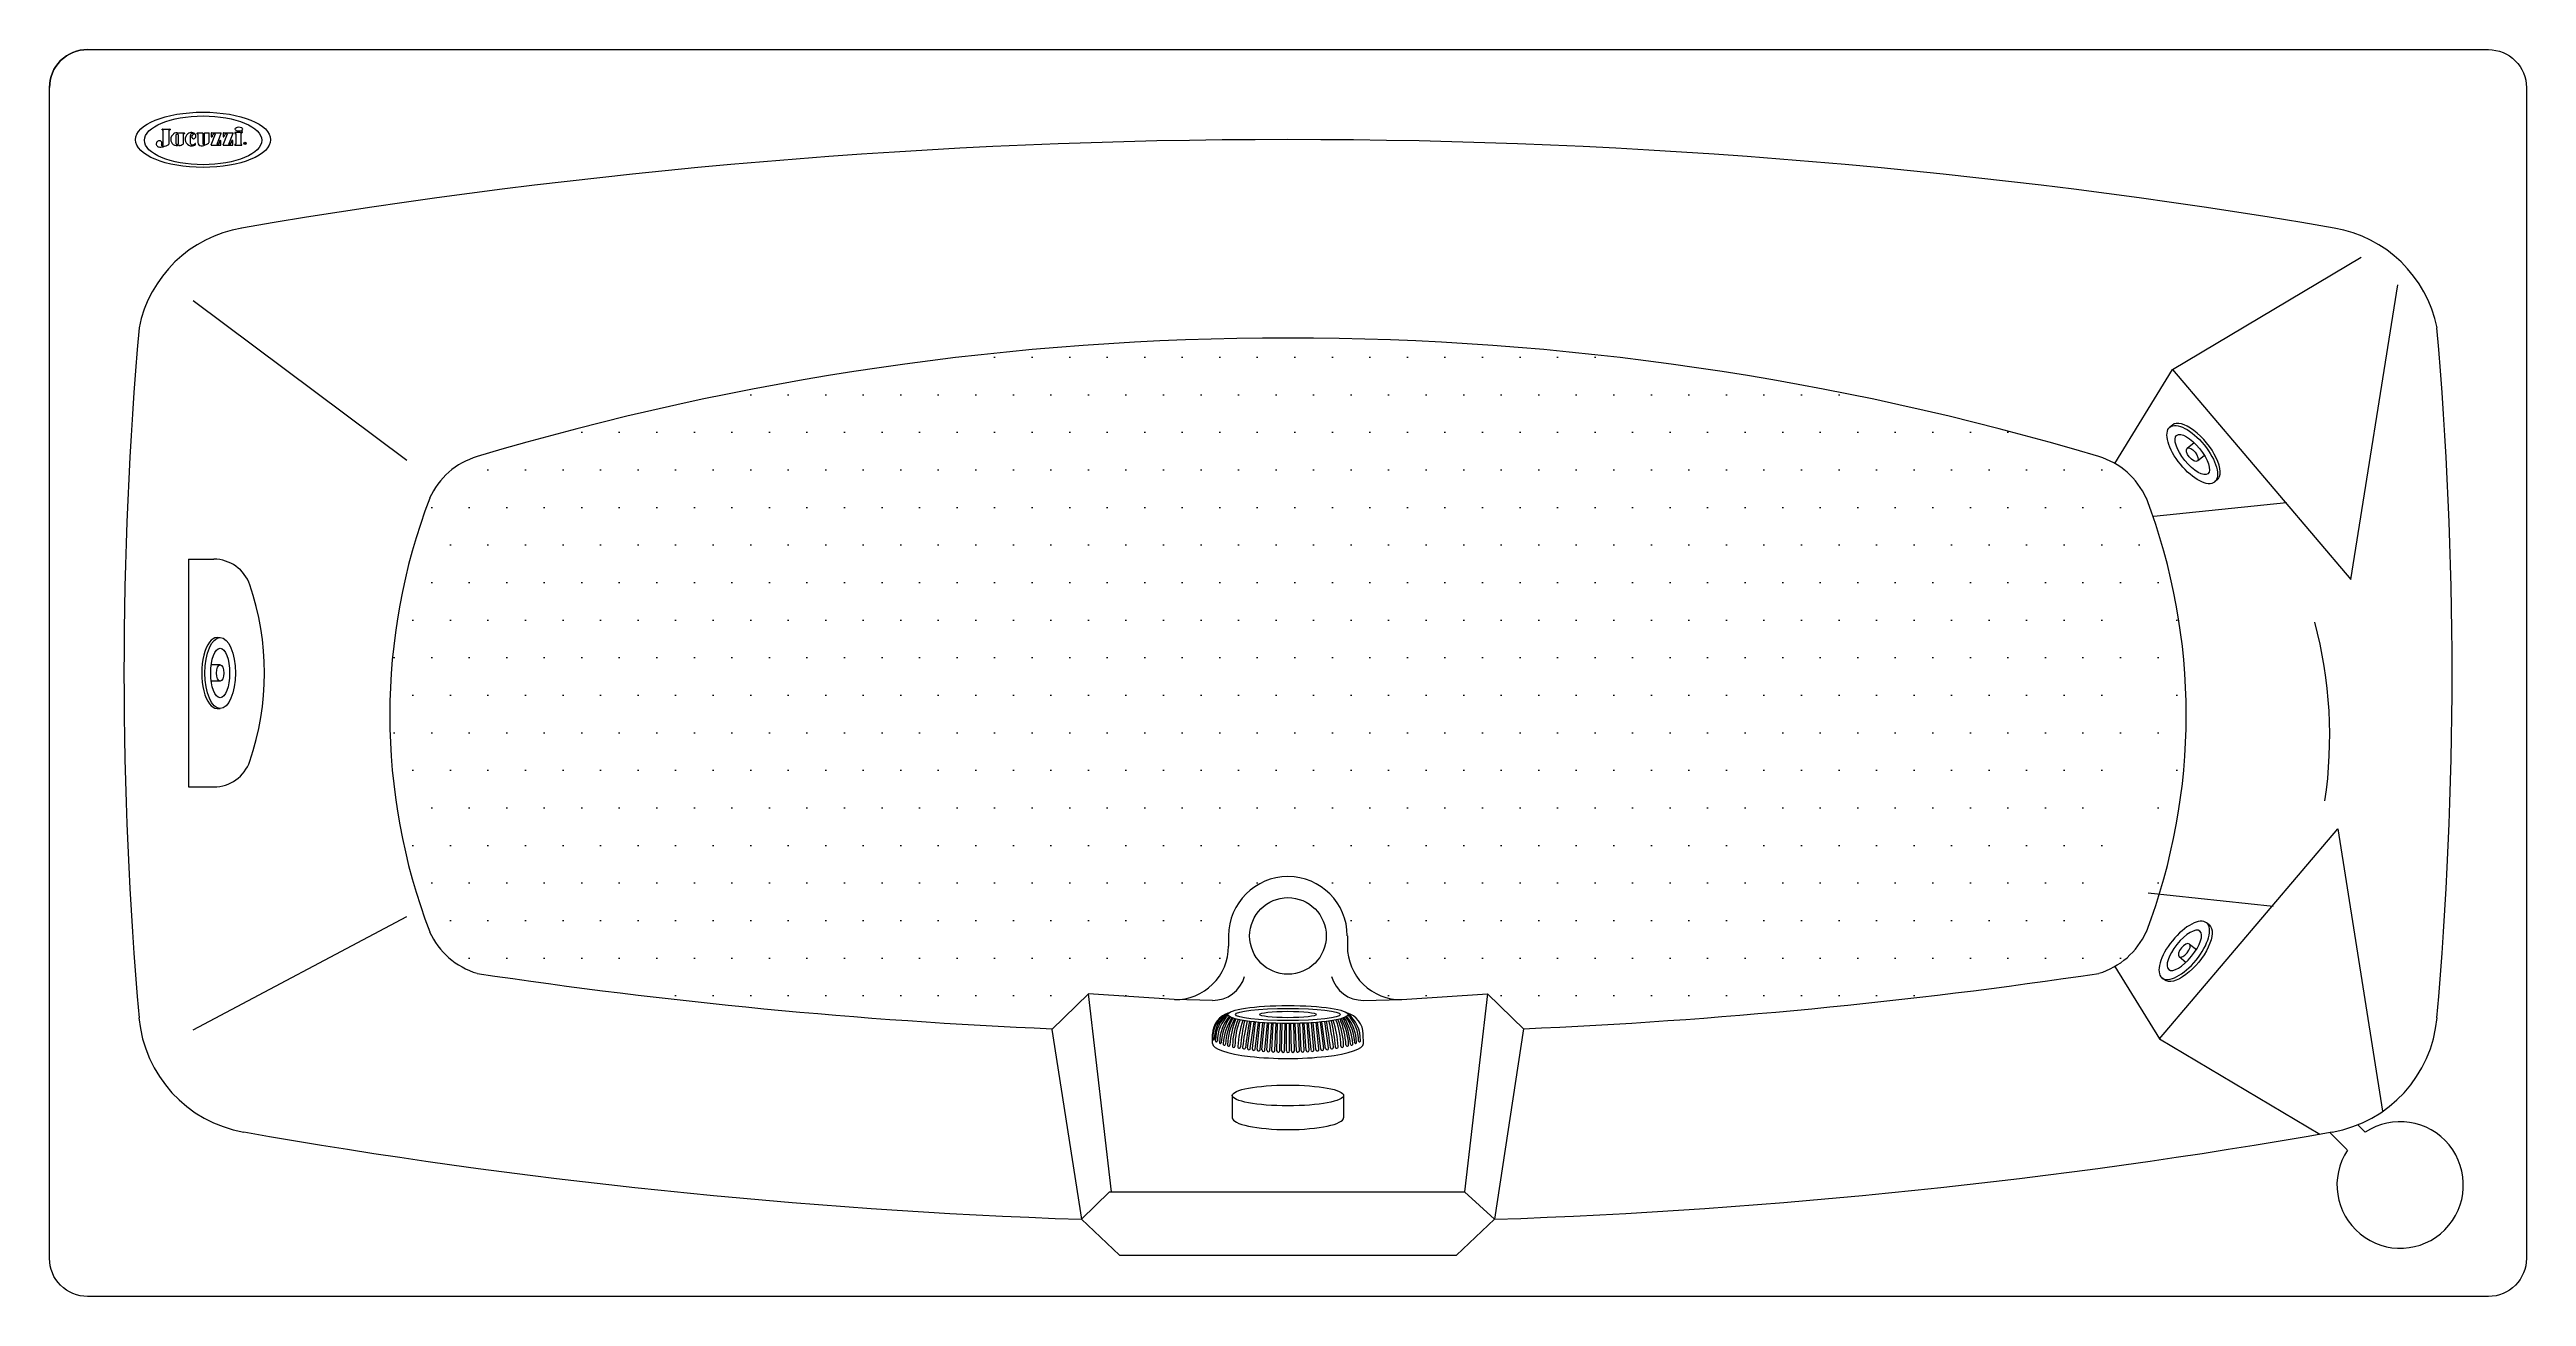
# Model space of a CAD drawing. Header units: millimetres. Extents: x -1273.14 to -1271.49, y 2236.05 to 2236.88.
import ezdxf
from ezdxf.enums import TextEntityAlignment as Align

# ---------------------------------------------------------------- set-up
doc = ezdxf.new("R2010")
doc.units = ezdxf.units.MM
doc.header["$LTSCALE"] = 10
doc.layers.add('jacuzzi', color=1, linetype='Continuous')
doc.layers.add('LCOTA02', color=1, linetype='Continuous')
doc.styles.add('ROMANS', font='romans', dxfattribs={"height": 4})

# ---------------------------------------------------------------- blocks, each defined once
blk = doc.blocks.new('A$C71D54D85')
at = {"color": 1}
for p, q in [((78.3, 110.3), (78.3, 111.4)), ((79.1, 112.2), (100.7, 112.2)), ((79.9, 109.5), (79.1, 109.5)), ((80.7, 64), (80.7, 108.7)), ((100.7, 109.5), (98, 109.5)), ((98, 109.5), (98, 67.5)), ((101.6, 111.4), (101.6, 110.3)), ((126.3, 99.5), (126.3, 99.8)), ((127.1, 100.6), (143, 100.6)), ((143, 97.9), (140.8, 97.9)), ((143.8, 99.8), (143.8, 98.7)), ((160.9, 70.1), (160.9, 93.1)), ((180.2, 98.4), (180.2, 100.2)), ((180.6, 100.6), (196.5, 100.6)), ((180.6, 98), (182.5, 98)), ((182.9, 97.6), (182.9, 72.5)), ((202, 100.6), (214.9, 100.6)), ((221.7, 65.9), (234, 97.9)), ((221.8, 100.4), (221.8, 89.5)), ((222.2, 100.8), (250.8, 100.8)), ((222.2, 89.1), (223.7, 89.1)), ((238.7, 67.9), (251.2, 100.2)), ((247.7, 79.1), (249.5, 79.1)), ((249.9, 65.4), (249.9, 78.7)), ((256.6, 65.9), (268.9, 97.9)), ((256.7, 100.4), (256.7, 89.5)), ((257.1, 100.8), (285.6, 100.8)), ((257.1, 89.1), (258.6, 89.1)), ((273.6, 67.9), (286, 100.2)), ((282.5, 79.1), (284.3, 79.1)), ((284.8, 65.4), (284.8, 78.7)), ((175.5, 66.7), (175.5, 69.5)), ((222.2, 65.2), (249.5, 65.2)), ((257, 65.2), (284.3, 65.2)), ((291, 65.3), (291, 66.2)), ((291.4, 64.9), (310.7, 64.9)), ((311.1, 65.3), (311.1, 66.1))]:
    blk.add_line(p, q, dxfattribs=at)
blk.add_lwpolyline([(126.1, 70.7), (126.1, 93.4, 1), (117.9, 93.4), (117.9, 70.7, 1)], format="xyb", close=True, dxfattribs=at)
for points in [[(196.9, 100.2), (196.9, 68.8, 0.135484), (197, 68.4, 0.597309), (201.5, 68.6, 0.11277), (201.6, 69), (201.6, 100.2)], [(200.1, 64, 0.062974), (213.8, 71.3, 0.257829), (215.3, 74), (215.3, 100.2)], [(306.9, 102.2), (291.6, 102.2, 0.414214), (291.2, 101.8), (291.2, 99.7, 0.414214), (291.6, 99.3), (292.9, 99.3, -0.414214), (293.3, 98.9), (293.3, 68.2)], [(309, 68.1), (309, 99.5, -0.309408), (309.5, 100.2, 0.090701), (313.4, 102.6, 0.365017), (313.4, 103.1), (313, 103.8, 0.451807), (311.8, 104, -0.178007), (306.7, 102.2)]]:
    blk.add_lwpolyline(points, format="xyb", dxfattribs=at)
blk.add_circle((320.5, 70.1), 3.49, dxfattribs=at)
for centre, radius, start, end in [((70, 68.8), 9.29, 122.98031, 234.80885), ((69.4, 69.8), 8.1, 329.38819, 123.2376), ((79.1, 111.4), 0.803, 90, 180), ((79.1, 110.3), 0.803, 180, 270), ((79.9, 108.7), 0.803, 360, 90), ((100.7, 111.4), 0.803, 360, 90), ((100.7, 110.3), 0.803, 270, 360), ((125.9, 99.5), 0.401, 231.45531, 0), ((127.1, 99.8), 0.803, 90, 180), ((140.8, 97.1), 0.803, 90, 180), ((143, 99.8), 0.803, 0, 90), ((143, 98.7), 0.803, 270, 0), ((165.1, 82.3), 19.6, 127.13134, 242.26712), ((164.3, 84.3), 17.5, 88.59962, 128.95271), ((169.6, 92.9), 8.64, 150.43729, 179.01242), ((166.3, 94.4), 5.08, 97.11199, 147.24263), ((170.3, 89.8), 6.07, 110.28331, 290.7343), ((164.1, 87.9), 13.9, 29.5272, 87.50186), ((166.2, 95.2), 4.29, 50.78098, 96.34141), ((167.6, 97.3), 1.84, 289.02953, 44.08726), ((169.2, 91.3), 7.85, 294.39358, 25.90718), ((180.6, 100.2), 0.401, 90, 180), ((180.6, 98.4), 0.401, 180, 270), ((182.5, 97.6), 0.401, 0, 90), ((196.5, 100.2), 0.401, 0, 90), ((202, 100.2), 0.401, 90, 180), ((214.9, 100.2), 0.401, 0, 90), ((222.2, 100.4), 0.401, 90, 180), ((222.2, 89.5), 0.401, 180, 270), ((223.7, 89.5), 0.401, 270, 355.05883), ((235.3, 88.5), 11.3, 130.15733, 175.05883), ((232.5, 91.7), 7.01, 80.33745, 129.00483), ((233.6, 98.1), 0.5, 338.92958, 80.33745), ((235.7, 77.8), 11.5, 294.82753, 3.77721), ((247.7, 78.6), 0.5, 90, 183.77721), ((249.5, 78.7), 0.401, 0, 90), ((250.8, 100.4), 0.401, 338.92958, 90), ((257.1, 100.4), 0.401, 90, 180), ((257.1, 89.5), 0.401, 180, 270), ((258.6, 89.5), 0.401, 270, 355.05883), ((270.2, 88.5), 11.3, 130.15733, 175.05883), ((267.3, 91.7), 7.01, 80.33745, 129.00483), ((268.4, 98.1), 0.5, 338.92958, 80.33745), ((270.5, 77.8), 11.5, 294.82753, 3.77721), ((282.5, 78.6), 0.5, 90, 183.77721), ((284.3, 78.7), 0.401, 0, 90), ((285.6, 100.4), 0.401, 338.92958, 90), ((69.2, 67.7), 8, 234.80885, 260.1754), ((73, 89.8), 30.4, 260.1754, 285.41833), ((78.3, 64.6), 2.66, 297.20293, 316.52893), ((78.3, 64.4), 2.49, 320.21994, 351.14429), ((57.1, 146.7), 89.5, 285.56043, 296.84445), ((97.2, 67.5), 0.803, 298.82315, 360), ((164.9, 81.4), 18.8, 241.68236, 289.34326), ((165, 69.7), 4.07, 174.05436, 252.53888), ((166.1, 77.3), 11.7, 258.5772, 294.21967), ((166.7, 75.4), 9.65, 295.27036, 324.8584), ((162.5, 82.3), 20.5, 295.00308, 308.90895), ((175, 69.5), 0.5, 0, 144.8584), ((175, 66.7), 0.5, 309.13116, 0), ((192.3, 72.5), 9.42, 180, 267.92324), ((193.9, 81.5), 18.5, 264.07358, 289.85013), ((222.2, 65.7), 0.5, 158.92958, 270), ((239.2, 67.7), 0.5, 158.92958, 274.07432), ((238.4, 77.9), 10.7, 274.07432, 281.22181), ((249.5, 65.7), 0.401, 270, 0), ((257, 65.7), 0.5, 158.92958, 270), ((274, 67.7), 0.5, 158.92958, 274.07432), ((273.3, 77.9), 10.7, 274.07432, 281.22181), ((284.3, 65.7), 0.401, 270, 0), ((291.4, 66.2), 0.401, 82.17237, 180), ((291.4, 65.3), 0.401, 180, 270), ((291.7, 68.2), 1.61, 262.17237, 0), ((310.6, 68.1), 1.61, 180, 273.61115), ((310.7, 66.1), 0.401, 0, 93.61115), ((310.7, 65.3), 0.401, 270, 0)]:
    blk.add_arc(centre, radius, start, end, dxfattribs=at)
for centre, major_axis, ratio in [((197.8, 79.2), (-171.8, 0), 0.415223), ((302.5, 111.9), (-10.3, 0), 0.621803)]:
    blk.add_ellipse(centre, major_axis=major_axis, ratio=ratio, dxfattribs=at)
at = {"layer": 'LCOTA02'}
for p, q in [((140, 97.1), (140, 68)), ((127.1, 65.8), (127.1, 63.7))]:
    blk.add_line(p, q, dxfattribs=at)
for centre, radius, start, end in [((122.7, 82), 19.4, 126.3033, 231.48564), ((119.5, 88.6), 12.3, 59.92306, 132.27609), ((78, 64.6), 2, 149.38819, 195.77516), ((78.9, 64.9), 2.92, 195.77516, 246.12825), ((78.6, 64), 2, 246.12825, 297.20293), ((119.6, 76.9), 13.4, 228.39986, 304.23053), ((123.5, 96.5), 32.9, 276.28599, 300.08621)]:
    blk.add_arc(centre, radius, start, end, dxfattribs=at)
blk.add_ellipse((197.8, 80.8), major_axis=(-197.8, 0), ratio=0.408776, dxfattribs=at)
at = {"color": 1, "style": 'ROMANS'}
blk.add_text('R', height=3.5, dxfattribs=at).set_placement((320.5, 70.1), align=Align.MIDDLE_CENTER)

msp = doc.modelspace()

# ---------------------------------------------------------------- hatches: boundary and pattern name
at = {"layer": 'jacuzzi'}
h = msp.add_hatch(dxfattribs=at)
h.set_pattern_fill('DOTS', color=256, scale=0.4, style=0)
h.set_pattern_definition([(0, (-1275.100723, 2235.148144), (0.0125, 0.025), [0, -0.025])])
edge = h.paths.add_edge_path()
edge.add_arc((-1272.3178, 2234.7981), 1.8878, 73.3741, 106.6259)
edge.add_arc((-1272.8435, 2236.5586), 0.0505, 106.6259, 155.7595)
edge.add_arc((-1272.5106, 2236.435), 0.4055, 159.1425, 200.8575)
edge.add_arc((-1272.8435, 2236.3114), 0.0505, 204.2405, 253.3741)
edge.add_arc((-1272.3178, 2239.8636), 3.6409, 261.4685, 267.529)
edge.add_line((-1272.4751, 2236.2257), (-1272.4507, 2236.2494))
edge.add_line((-1272.3935, 2236.2455), (-1272.4507, 2236.2494))
edge.add_arc((-1272.3929, 2236.281), 0.0355, 269.2027, 360)
edge.add_arc((-1272.3178, 2236.2879), 0.0395, 0, 180)
edge.add_arc((-1272.2427, 2236.281), 0.0355, 180, 270.7973)
edge.add_line((-1272.242, 2236.2455), (-1272.1849, 2236.2494))
edge.add_line((-1272.1605, 2236.2257), (-1272.1849, 2236.2494))
edge.add_arc((-1272.3178, 2239.8636), 3.6409, 272.471, 278.5315)
edge.add_arc((-1272.1249, 2236.435), 0.4055, 339.1425, 380.8575)
edge.add_arc((-1271.7921, 2236.3114), 0.0505, 286.6259, 335.7595)
edge.add_arc((-1271.7921, 2236.5586), 0.0505, 24.2405, 73.3741)

# ---------------------------------------------------------------- linework, layer by layer
for p, q in [((-1271.7285, 2236.6649), (-1271.6028, 2236.7397)), ((-1272.9047, 2236.6044), (-1273.047, 2236.7107)), ((-1271.6097, 2236.5251), (-1271.5784, 2236.7214)), ((-1271.7669, 2236.6024), (-1271.7285, 2236.6649)), ((-1271.7285, 2236.6649), (-1271.6097, 2236.5251)), ((-1271.7286, 2236.628), (-1271.7303, 2236.6266)), ((-1271.7188, 2236.6126), (-1271.7142, 2236.6163)), ((-1271.7119, 2236.6041), (-1271.7073, 2236.6079)), ((-1271.7409, 2236.5673), (-1271.6527, 2236.5765)), ((-1271.6989, 2236.5914), (-1271.7005, 2236.5901)), ((-1273.0502, 2236.5387), (-1273.0502, 2236.3872)), ((-1273.0502, 2236.5387), (-1273.0333, 2236.5387)), ((-1273.0312, 2236.4865), (-1273.0291, 2236.4865)), ((-1273.0291, 2236.4684), (-1273.035, 2236.4684)), ((-1273.0291, 2236.4575), (-1273.035, 2236.4575)), ((-1273.0312, 2236.4394), (-1273.0291, 2236.4394)), ((-1273.0502, 2236.3872), (-1273.0333, 2236.3872)), ((-1271.7373, 2236.2194), (-1271.6185, 2236.3592)), ((-1271.6185, 2236.3592), (-1271.5886, 2236.1712)), ((-1271.7447, 2236.3165), (-1271.6615, 2236.3078)), ((-1273.047, 2236.2254), (-1272.9047, 2236.3009)), ((-1271.7042, 2236.2952), (-1271.7058, 2236.2966)), ((-1272.3573, 2236.2879), (-1272.3573, 2236.281)), ((-1272.2782, 2236.2879), (-1272.2782, 2236.281)), ((-1271.7172, 2236.2825), (-1271.7126, 2236.2788)), ((-1271.7669, 2236.2676), (-1271.7373, 2236.2194)), ((-1271.7241, 2236.2741), (-1271.7195, 2236.2703)), ((-1272.4751, 2236.2257), (-1272.4507, 2236.2494)), ((-1272.4354, 2236.1175), (-1272.4507, 2236.2494)), ((-1272.3935, 2236.2455), (-1272.4507, 2236.2494)), ((-1272.3681, 2236.245), (-1272.3935, 2236.2455)), ((-1272.2674, 2236.245), (-1272.242, 2236.2455)), ((-1272.242, 2236.2455), (-1272.1849, 2236.2494)), ((-1272.1849, 2236.2494), (-1272.2001, 2236.1175)), ((-1272.1605, 2236.2257), (-1272.1849, 2236.2494)), ((-1271.7339, 2236.2587), (-1271.7356, 2236.26)), ((-1272.3448, 2236.2133), (-1272.3424, 2236.2309)), ((-1272.3429, 2236.213), (-1272.3404, 2236.2307)), ((-1272.3415, 2236.2129), (-1272.3394, 2236.2306)), ((-1272.3396, 2236.2126), (-1272.3374, 2236.2304)), ((-1272.3383, 2236.2125), (-1272.3365, 2236.2303)), ((-1272.3364, 2236.2123), (-1272.3345, 2236.2302)), ((-1272.3351, 2236.2121), (-1272.3335, 2236.2301)), ((-1272.3331, 2236.212), (-1272.3315, 2236.23)), ((-1272.3318, 2236.2119), (-1272.3306, 2236.23)), ((-1272.3298, 2236.2117), (-1272.3286, 2236.2299)), ((-1272.3286, 2236.2117), (-1272.3276, 2236.2298)), ((-1272.3266, 2236.2116), (-1272.3256, 2236.2298)), ((-1272.3253, 2236.2115), (-1272.3247, 2236.2297)), ((-1272.3233, 2236.2114), (-1272.3227, 2236.2297)), ((-1272.322, 2236.2114), (-1272.3217, 2236.2297)), ((-1272.32, 2236.2114), (-1272.3197, 2236.2297)), ((-1272.3188, 2236.2113), (-1272.3188, 2236.2297)), ((-1272.3168, 2236.2113), (-1272.3168, 2236.2297)), ((-1272.3155, 2236.2114), (-1272.3158, 2236.2297)), ((-1272.3135, 2236.2114), (-1272.3138, 2236.2297)), ((-1272.3122, 2236.2114), (-1272.3129, 2236.2297)), ((-1272.3102, 2236.2115), (-1272.3109, 2236.2297)), ((-1272.309, 2236.2116), (-1272.3099, 2236.2298)), ((-1272.307, 2236.2117), (-1272.3079, 2236.2298)), ((-1272.3057, 2236.2117), (-1272.307, 2236.2299)), ((-1272.3037, 2236.2119), (-1272.305, 2236.23)), ((-1272.3024, 2236.212), (-1272.304, 2236.23)), ((-1272.3005, 2236.2121), (-1272.302, 2236.2301)), ((-1272.2992, 2236.2123), (-1272.3011, 2236.2302)), ((-1272.2972, 2236.2125), (-1272.2991, 2236.2303)), ((-1272.2959, 2236.2126), (-1272.2981, 2236.2304)), ((-1272.294, 2236.2129), (-1272.2961, 2236.2306)), ((-1272.2927, 2236.213), (-1272.2952, 2236.2307)), ((-1272.2908, 2236.2133), (-1272.2932, 2236.2309)), ((-1272.4751, 2236.2257), (-1272.4553, 2236.0993)), ((-1272.368, 2236.2163), (-1272.368, 2236.2224)), ((-1272.368, 2236.2163), (-1272.368, 2236.2224)), ((-1272.2675, 2236.2163), (-1272.2676, 2236.2224)), ((-1272.1608, 2236.226), (-1272.1803, 2236.0993)), ((-1271.7373, 2236.2194), (-1271.6305, 2236.1559)), ((-1272.3549, 2236.1817), (-1272.3549, 2236.1669)), ((-1272.2806, 2236.1669), (-1272.2806, 2236.1817)), ((-1271.6121, 2236.1454), (-1271.6238, 2236.1571)), ((-1271.6002, 2236.1573), (-1271.6049, 2236.162)), ((-1272.4553, 2236.0993), (-1272.4366, 2236.1175)), ((-1272.4366, 2236.1175), (-1272.2001, 2236.1175)), ((-1272.1803, 2236.0993), (-1272.2001, 2236.1175)), ((-1272.4553, 2236.0993), (-1272.43, 2236.0754)), ((-1272.1803, 2236.0993), (-1272.2055, 2236.0754)), ((-1272.43, 2236.0754), (-1272.2055, 2236.0754))]:
    msp.add_line(p, q, dxfattribs=at)
at = {"layer": 'jacuzzi', "color": 3}
msp.add_lwpolyline([(-1273.1175, 2236.8779, 0.414214), (-1273.1428, 2236.8527, -0.414214), (-1273.1175, 2236.8779), (-1271.518, 2236.8779, -0.414214), (-1271.4928, 2236.8527), (-1271.4928, 2236.0732, -0.414214), (-1271.518, 2236.0479), (-1273.1175, 2236.0479, -0.414214), (-1273.1428, 2236.0732), (-1273.1428, 2236.8527)], format="xyb", dxfattribs=at)
at = {"layer": 'jacuzzi'}
msp.add_circle((-1272.3178, 2236.2879), 0.0255, dxfattribs=at)
for centre, radius, start, end in [((-1272.3178, 2232.6618), 4.1562, 80.346, 99.654), ((-1273.0006, 2236.6761), 0.0842, 99.654, 168.6311), ((-1271.6349, 2236.6761), 0.0842, 11.3689, 80.346), ((-1270.4792, 2236.463), 2.614, 174.96, 185.04), ((-1274.1563, 2236.463), 2.614, 354.96, 5.04), ((-1272.3178, 2234.7981), 1.8878, 73.3741, 106.6259), ((-1272.8435, 2236.5586), 0.0505, 106.6259, 155.7595), ((-1271.7921, 2236.5586), 0.0505, 24.2405, 73.3741), ((-1272.5106, 2236.435), 0.4055, 159.1425, 200.8575), ((-1272.1249, 2236.435), 0.4055, 339.1425, 20.8575), ((-1273.0333, 2236.5134), 0.0253, 18.9246, 90), ((-1273.1806, 2236.4629), 0.181, 341.0754, 18.9246), ((-1271.9171, 2236.4211), 0.2933, 351.5085, 14.9644), ((-1273.0333, 2236.4124), 0.0253, 270, 341.0754), ((-1272.3178, 2236.2879), 0.0395, 0, 180), ((-1272.8435, 2236.3114), 0.0505, 204.2405, 253.3741), ((-1272.3929, 2236.281), 0.0355, 269.2027, 0), ((-1272.2427, 2236.281), 0.0355, 180, 270.7973), ((-1271.7921, 2236.3114), 0.0505, 286.6259, 335.7595), ((-1272.3178, 2239.8636), 3.6409, 261.4685, 267.529), ((-1272.3178, 2239.8636), 3.6409, 272.471, 278.5315), ((-1272.3678, 2236.267), 0.022, 269.2027, 343.9782), ((-1272.2677, 2236.267), 0.022, 196.0218, 270.7973), ((-1272.9988, 2236.2408), 0.0847, 185.04, 260.0618), ((-1272.353, 2236.2223), 0.015, 105.4909, 179.5), ((-1272.3513, 2236.2212), 0.0165, 113.122, 187.4137), ((-1272.3487, 2236.2203), 0.0181, 119.4273, 183.9522), ((-1272.3442, 2236.2189), 0.0218, 127.8314, 181.6456), ((-1272.3405, 2236.218), 0.0243, 134.3309, 180.2321), ((-1272.3346, 2236.2162), 0.0288, 140.6805, 178.3252), ((-1272.3291, 2236.215), 0.0332, 145.1075, 176.9796), ((-1272.3239, 2236.2136), 0.0371, 147.5492, 176.0418), ((-1272.3124, 2236.212), 0.0472, 153.2328, 175.4084), ((-1272.3155, 2236.213), 0.0427, 152.3198, 176.6528), ((-1272.2985, 2236.2114), 0.0581, 158.528, 176.0922), ((-1272.3107, 2236.2145), 0.044, 156.1373, 179.444), ((-1272.3057, 2236.2145), 0.0474, 158.2863, 179.644), ((-1272.2769, 2236.209), 0.0745, 162.2851, 175.8848), ((-1272.2389, 2236.2061), 0.1107, 166.75, 175.9055), ((-1272.2032, 2236.1983), 0.1456, 166.9086, 173.8716), ((-1271.8897, 2236.1528), 0.4605, 170.2208, 172.4284), ((-1272.7459, 2236.1528), 0.4605, 7.5716, 9.7791), ((-1272.4323, 2236.1983), 0.1456, 6.1284, 13.0908), ((-1272.3966, 2236.2061), 0.1107, 4.0945, 13.2492), ((-1272.3586, 2236.209), 0.0745, 4.1152, 17.7136), ((-1272.3299, 2236.2145), 0.0474, 0.356, 21.7114), ((-1272.3248, 2236.2145), 0.044, 0.556, 23.8599), ((-1272.3371, 2236.2114), 0.0581, 3.9078, 21.4695), ((-1272.32, 2236.213), 0.0427, 3.3472, 27.6765), ((-1272.3232, 2236.212), 0.0472, 4.5916, 26.7633), ((-1272.3116, 2236.2136), 0.0371, 3.9582, 32.4452), ((-1272.3064, 2236.215), 0.0332, 3.0204, 34.8844), ((-1272.2826, 2236.2223), 0.015, 0.5, 74.4472), ((-1272.3009, 2236.2162), 0.0288, 1.6748, 39.1263), ((-1272.2913, 2236.2189), 0.0218, 358.3544, 52.1082), ((-1272.295, 2236.218), 0.0243, 359.7679, 45.0739), ((-1271.6367, 2236.2408), 0.0847, 279.9382, 354.96), ((-1272.3672, 2236.2191), 0.000437, 185.1947, 359.2796), ((-1272.3655, 2236.218), 0.000615, 158.3204, 352.6804), ((-1272.3629, 2236.2169), 0.000615, 158.3204, 352.6804), ((-1272.3601, 2236.2159), 0.000777, 163.1915, 347.3605), ((-1272.3573, 2236.2153), 0.000853, 167.1949, 0.3983), ((-1272.3539, 2236.2146), 0.000886, 160.0987, 10.7386), ((-1272.3503, 2236.2141), 0.000957, 166.4345, 352.6285), ((-1272.3471, 2236.2136), 0.000962, 167.9164, 353.337), ((-1272.3438, 2236.2131), 0.000966, 169.3777, 354.0441), ((-1272.3406, 2236.2127), 0.000971, 170.818, 354.7502), ((-1272.3373, 2236.2123), 0.000976, 172.2368, 355.4561), ((-1272.3341, 2236.212), 0.00098, 173.6339, 356.1623), ((-1272.3015, 2236.212), 0.00098, 183.8377, 6.3661), ((-1272.2982, 2236.2123), 0.000976, 184.5439, 7.7632), ((-1272.295, 2236.2127), 0.000971, 185.2498, 9.182), ((-1272.2917, 2236.2131), 0.000966, 185.9559, 10.6223), ((-1272.2885, 2236.2136), 0.000962, 186.663, 12.0836), ((-1272.2853, 2236.2141), 0.000957, 187.3715, 13.5655), ((-1272.2817, 2236.2146), 0.000886, 169.2614, 19.9013), ((-1272.2783, 2236.2153), 0.000853, 179.6017, 12.8051), ((-1272.2754, 2236.2159), 0.000777, 192.6395, 16.8085), ((-1272.2727, 2236.2169), 0.000615, 187.3196, 21.6796), ((-1272.2701, 2236.218), 0.000615, 187.3196, 21.6796), ((-1272.3308, 2236.2118), 0.000985, 175.009, 356.8693), ((-1272.3276, 2236.2116), 0.00099, 176.3618, 357.5776), ((-1272.3243, 2236.2115), 0.000995, 177.6922, 358.2877), ((-1272.321, 2236.2114), 0.001, 179, 359), ((-1272.3178, 2236.2113), 0.001, 180, 0), ((-1272.3145, 2236.2114), 0.001, 181, 1), ((-1272.3112, 2236.2115), 0.000995, 181.7123, 2.3078), ((-1272.308, 2236.2116), 0.00099, 182.4224, 3.6382), ((-1272.3047, 2236.2118), 0.000985, 183.1307, 4.991), ((-1271.5769, 2236.1221), 0.0421, 146.537, 123.463), ((-1272.3178, 2240.1276), 4.0307, 260.0618, 268.0451), ((-1272.3178, 2240.1276), 4.0307, 271.9549, 279.9382)]:
    msp.add_arc(centre, radius, start, end, dxfattribs=at)
for centre, major_axis, ratio in [((-1271.7154, 2236.6083), (0.0149, -0.0183), 0.431953), ((-1271.7154, 2236.6083), (0.0104, -0.0128), 0.381644), ((-1273.0291, 2236.4629), (0, 0.0236), 0.431953), ((-1273.0291, 2236.4629), (0, 0.0165), 0.381644), ((-1272.3178, 2236.2356), (-0.04, 0), 0.1484), ((-1272.3178, 2236.2356), (-0.0349, 0), 0.114375), ((-1272.3178, 2236.2356), (-0.0189, 0), 0.112344), ((-1272.3178, 2236.1817), (-0.0371, 0), 0.186255)]:
    msp.add_ellipse(centre, major_axis=major_axis, ratio=ratio, dxfattribs=at)
for centre, major_axis, ratio, start_param, end_param in [((-1271.7137, 2236.6097), (0.0149, -0.0183), 0.431953, 6.283185, 9.424778), ((-1271.7154, 2236.6083), (-0.00343, 0.00422), 0.461888, -3.141592653589793, 3.141592653589793), ((-1273.0312, 2236.4629), (0, 0.0236), 0.431953, 6.283185, 9.424778), ((-1273.0291, 2236.4629), (0, -0.00544), 0.461888, -3.141592653589793, 3.141592653589793), ((-1272.3178, 2236.2163), (-0.0503, 0), 0.198307, 6.281174, 9.428239), ((-1272.3178, 2236.1669), (0.0371, 0), 0.213184, 3.141593, 6.283185)]:
    msp.add_ellipse(centre, major_axis=major_axis, ratio=ratio, start_param=start_param, end_param=end_param, dxfattribs=at)
at = {"layer": 'jacuzzi', "extrusion": (0, 0, -1)}
for major_axis, ratio in [((0.0149, 0.0183), 0.431953), ((0.0104, 0.0128), 0.381644)]:
    msp.add_ellipse((-1271.7207, 2236.2783), major_axis=major_axis, ratio=ratio, dxfattribs=at)
for centre, major_axis, ratio, start_param, end_param in [((-1271.719, 2236.2769), (0.0149, 0.0183), 0.431953, 0, 3.141593), ((-1271.7207, 2236.2783), (0.00343, 0.00422), 0.461888, 4.712389, 10.995574)]:
    msp.add_ellipse(centre, major_axis=major_axis, ratio=ratio, start_param=start_param, end_param=end_param, dxfattribs=at)

# ---------------------------------------------------------------- block references
at = {"layer": 'jacuzzi', "xscale": 0.0002275911388096574, "yscale": 0.0002275911388096574, "zscale": 0.0002275911387827789}
msp.add_blockref('A$C71D54D85', (-1273.0855, 2236.7995), dxfattribs=at)

doc.saveas('drawing.dxf')
